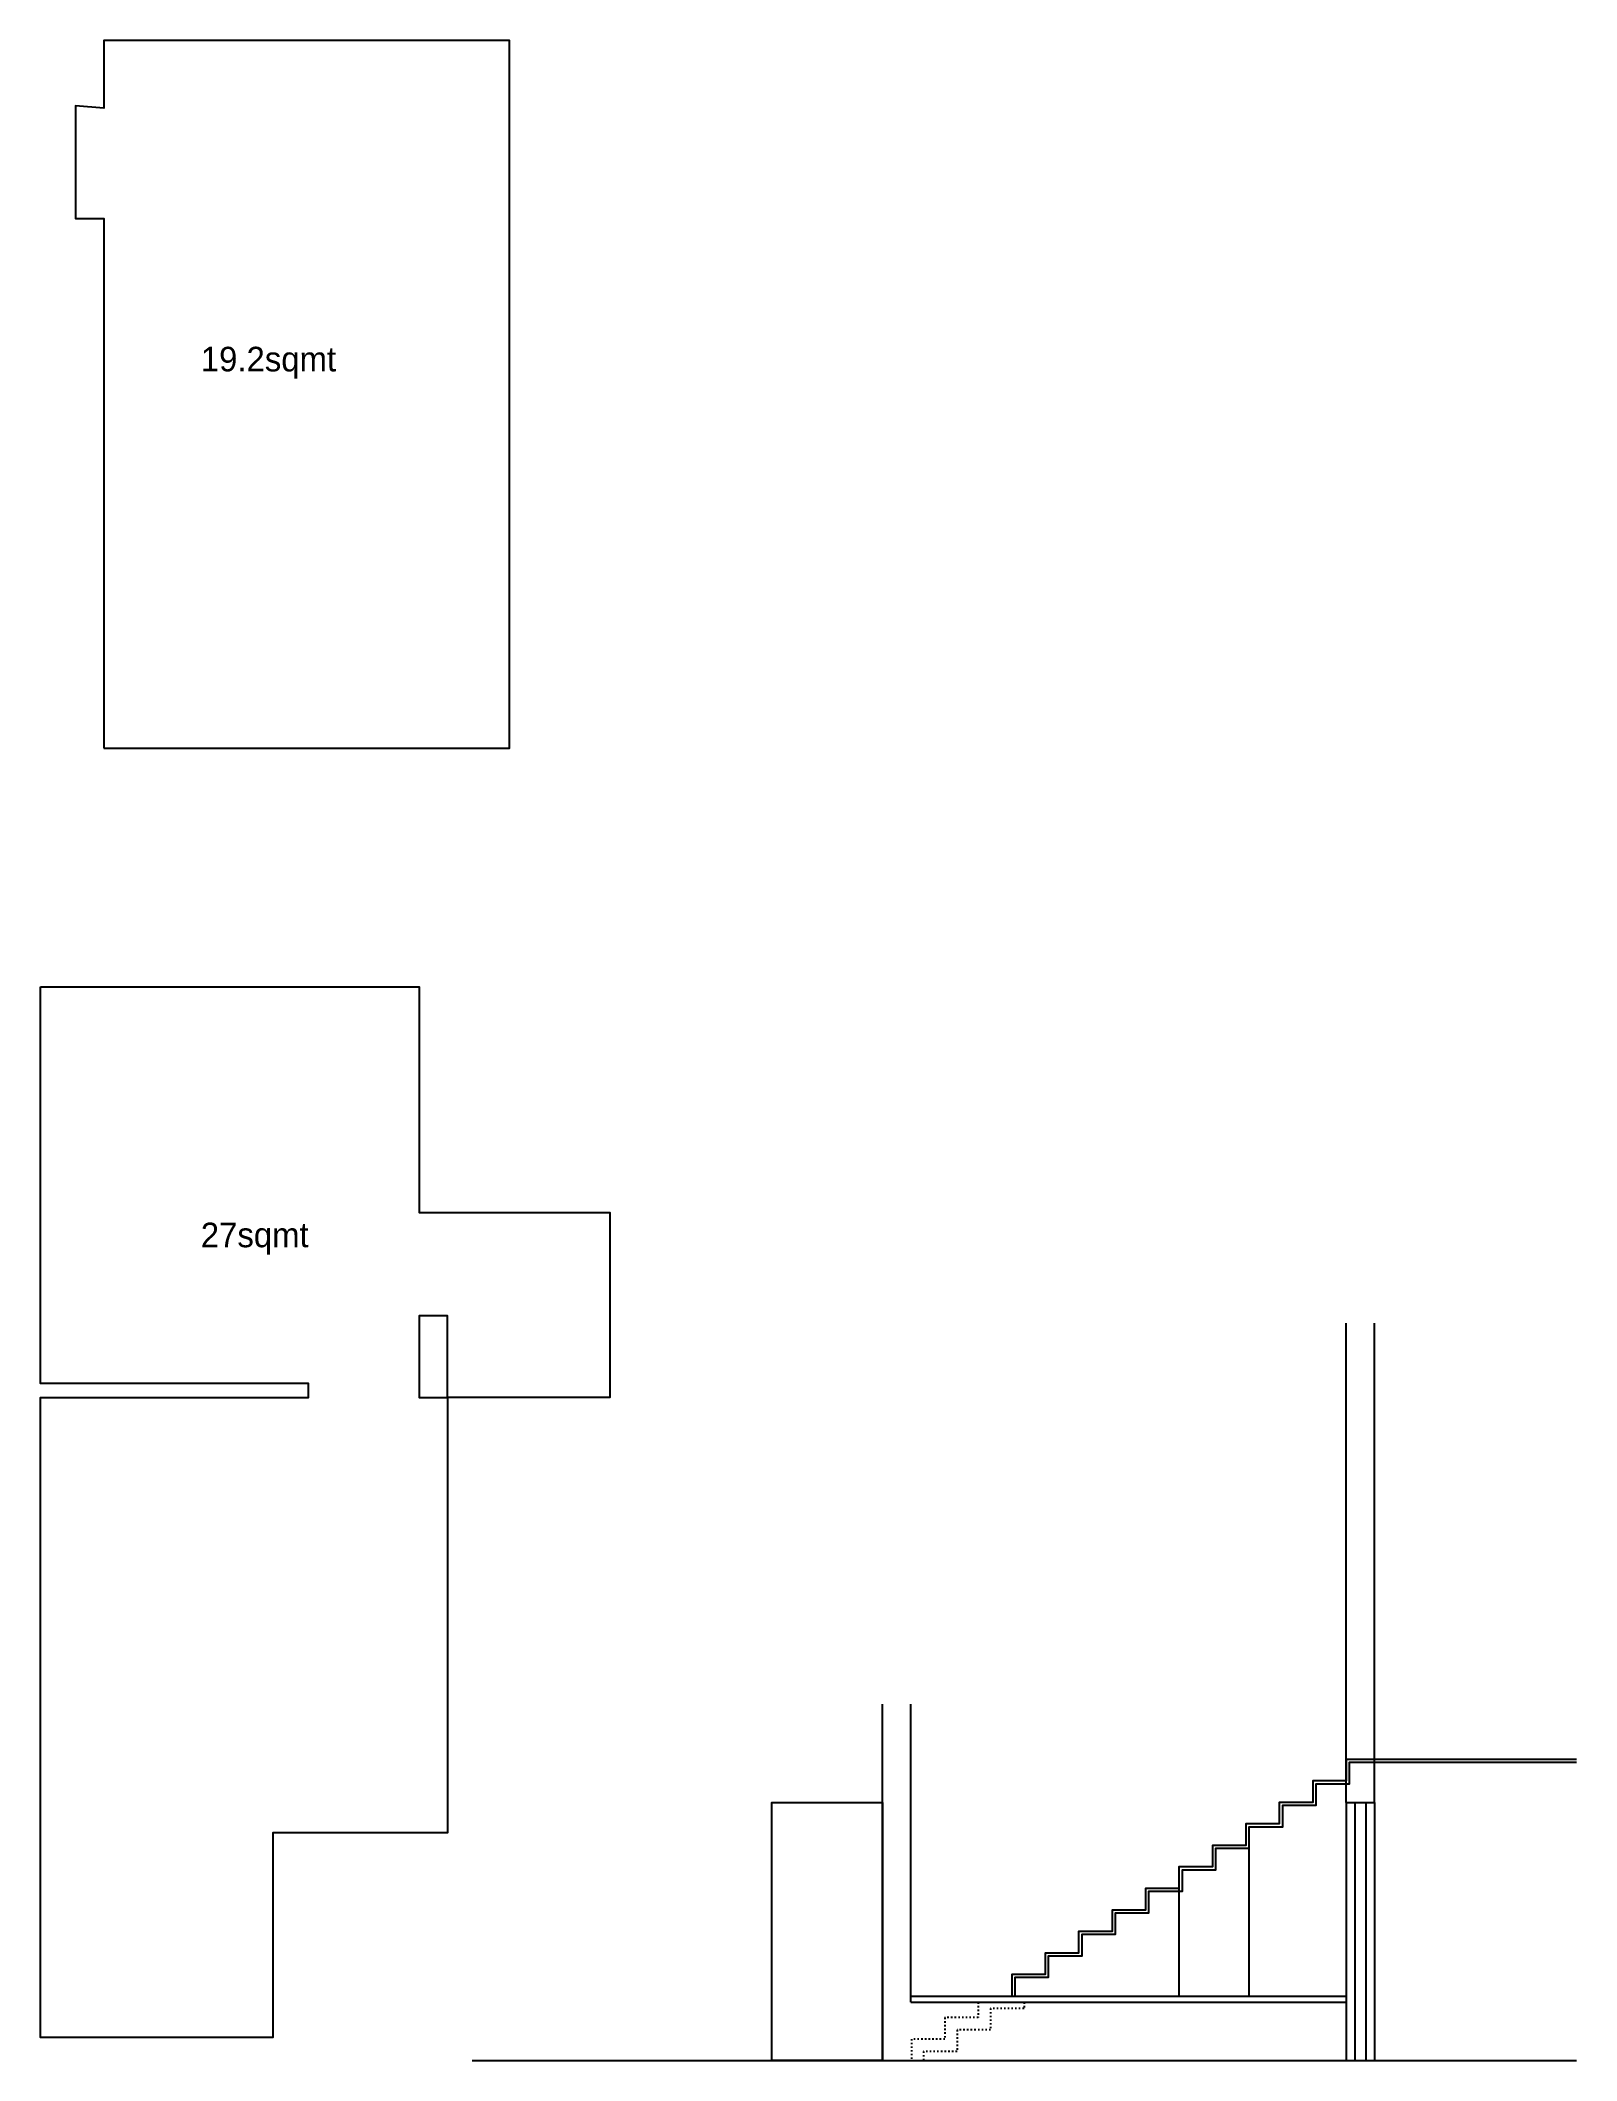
# Model space of a CAD drawing. Header units: metres. Extents: x -16 to 65907, y -5261 to 15511.
# Drawn here: x 22611 to 23860, y 4572 to 6215 of the extents above; entities that cross this region are included whole.
import ezdxf

# ---------------------------------------------------------------- set-up
doc = ezdxf.new("R2010")
doc.units = ezdxf.units.M
doc.linetypes.add('ACAD_ISO03W100', pattern=[30, 12, -18])
for name, color, linetype in [('BC-HATCH', 8, 'Continuous'), ('BC-TEXT', 7, 'Continuous'), ('BC-WALLS', 1, 'Continuous'), ('BC-WHITECOLOR', 7, 'Continuous')]:
    doc.layers.add(name, color=color, linetype=linetype)
doc.styles.add('BC-1IN10-2', font='FreeSans.ttf', dxfattribs={"height": 4})

msp = doc.modelspace()

# ---------------------------------------------------------------- texts
at = {"layer": 'BC-TEXT', "char_height": 20, "width": 174.22283, "attachment_point": 1, "style": 'BC-1IN10-2'}
for s, insert in [('{19.2sqmt}', (22741.34, 5965.962)), ('{27sqmt}', (22741.34, 5253.49))]:
    msp.add_mtext(s, dxfattribs=dict(at, insert=insert))

# ---------------------------------------------------------------- linework, layer by layer
at = {"layer": 'BC-HATCH', "linetype": 'ACAD_ISO03W100', "ltscale": 0.1}
for points in [[(23373.501, 4619.344), (23373.501, 4606.844), (23346.301, 4606.844), (23346.301, 4589.344), (23319.101, 4589.344), (23319.101, 4571.844)], [(23410.701, 4619.344), (23410.701, 4614.344), (23383.501, 4614.344), (23383.501, 4596.844), (23356.301, 4596.844), (23356.301, 4579.344), (23329.101, 4579.344), (23329.101, 4571.844)]]:
    msp.add_lwpolyline(points, dxfattribs=at)
at = {"layer": 'BC-TEXT', "linetype": 'Continuous'}
for p, q in [((23672.701, 4781.844), (23672.701, 4571.844)), ((23679.701, 4781.844), (23679.701, 4571.844)), ((23688.701, 4781.844), (23688.701, 4571.844)), ((23695.701, 4781.844), (23695.701, 4571.844)), ((23593.601, 4744.344), (23593.601, 4624.344)), ((23536.701, 4711.844), (23536.701, 4624.344))]:
    msp.add_line(p, q, dxfattribs=at)
at = {"layer": 'BC-TEXT'}
for points in [[(22662.468, 5639.573), (22992.468, 5639.573), (22992.468, 6215.202), (22662.468, 6215.202), (22662.468, 6160.202), (22639.468, 6161.924), (22639.468, 6070.202), (22662.468, 6070.202)], [(22610.924, 5445.193), (22918.924, 5445.193), (22918.924, 5261.666), (23073.924, 5261.666), (23073.924, 5111.266), (22941.924, 5111.266), (22941.924, 5177.766), (22918.924, 5177.766), (22918.924, 5111.266), (22941.924, 5111.266), (22941.924, 4757.066), (22800.022, 4757.066), (22800.022, 4590.637), (22610.924, 4590.641), (22610.924, 5111.266), (22828.924, 5111.266), (22828.924, 5122.766), (22610.924, 5122.766)]]:
    msp.add_lwpolyline(points, close=True, dxfattribs=at)
at = {"layer": 'BC-WALLS'}
for p, q in [((23672.701, 4781.844), (23672.701, 5171.844)), ((23695.701, 4781.844), (23695.701, 5171.844)), ((23672.701, 4781.844), (23695.701, 4781.844)), ((22961.974, 4571.844), (23860.001, 4571.844))]:
    msp.add_line(p, q, dxfattribs=at)
for points in [[(23860.001, 4816.844), (23672.701, 4816.844), (23672.701, 4799.344), (23645.501, 4799.344), (23645.501, 4781.844), (23618.301, 4781.844), (23618.301, 4764.344), (23591.101, 4764.344), (23591.101, 4746.844), (23563.901, 4746.844), (23563.901, 4729.344), (23536.701, 4729.344), (23536.701, 4711.844), (23509.501, 4711.844), (23509.501, 4694.344), (23482.301, 4694.344), (23482.301, 4676.844), (23455.101, 4676.844), (23455.101, 4659.344), (23427.901, 4659.344), (23427.901, 4641.844), (23400.701, 4641.844), (23400.701, 4624.344), (23400.701, 4624.344)], [(23860.001, 4814.344), (23675.201, 4814.344), (23675.201, 4796.844), (23648.001, 4796.844), (23648.001, 4779.344), (23620.801, 4779.344), (23620.801, 4761.844), (23593.601, 4761.844), (23593.601, 4744.344), (23566.401, 4744.344), (23566.401, 4726.844), (23539.201, 4726.844), (23539.201, 4709.344), (23512.001, 4709.344), (23512.001, 4691.844), (23484.801, 4691.844), (23484.801, 4674.344), (23457.601, 4674.344), (23457.601, 4656.844), (23430.401, 4656.844), (23430.401, 4639.344), (23403.201, 4639.344), (23403.201, 4624.344)]]:
    msp.add_lwpolyline(points, dxfattribs=at)
at = {"layer": 'BC-WHITECOLOR'}
for p, q in [((23295.701, 4571.844), (23295.701, 4861.844)), ((23318.701, 4619.344), (23318.701, 4861.844)), ((23318.701, 4624.344), (23672.701, 4624.344)), ((23318.701, 4619.344), (23672.701, 4619.344))]:
    msp.add_line(p, q, dxfattribs=at)
msp.add_lwpolyline([(23295.701, 4781.844), (23295.701, 4571.844), (23205.701, 4571.844), (23205.701, 4781.844)], close=True, dxfattribs=at)

msp.set_redraw_order([(e.dxf.handle, doc.entitydb.next_handle()) for e in msp.query("TEXT MTEXT ATTDEF DIMENSION ARC_DIMENSION")])  # texts and dimensions are drawn at this point

doc.saveas('drawing.dxf')
